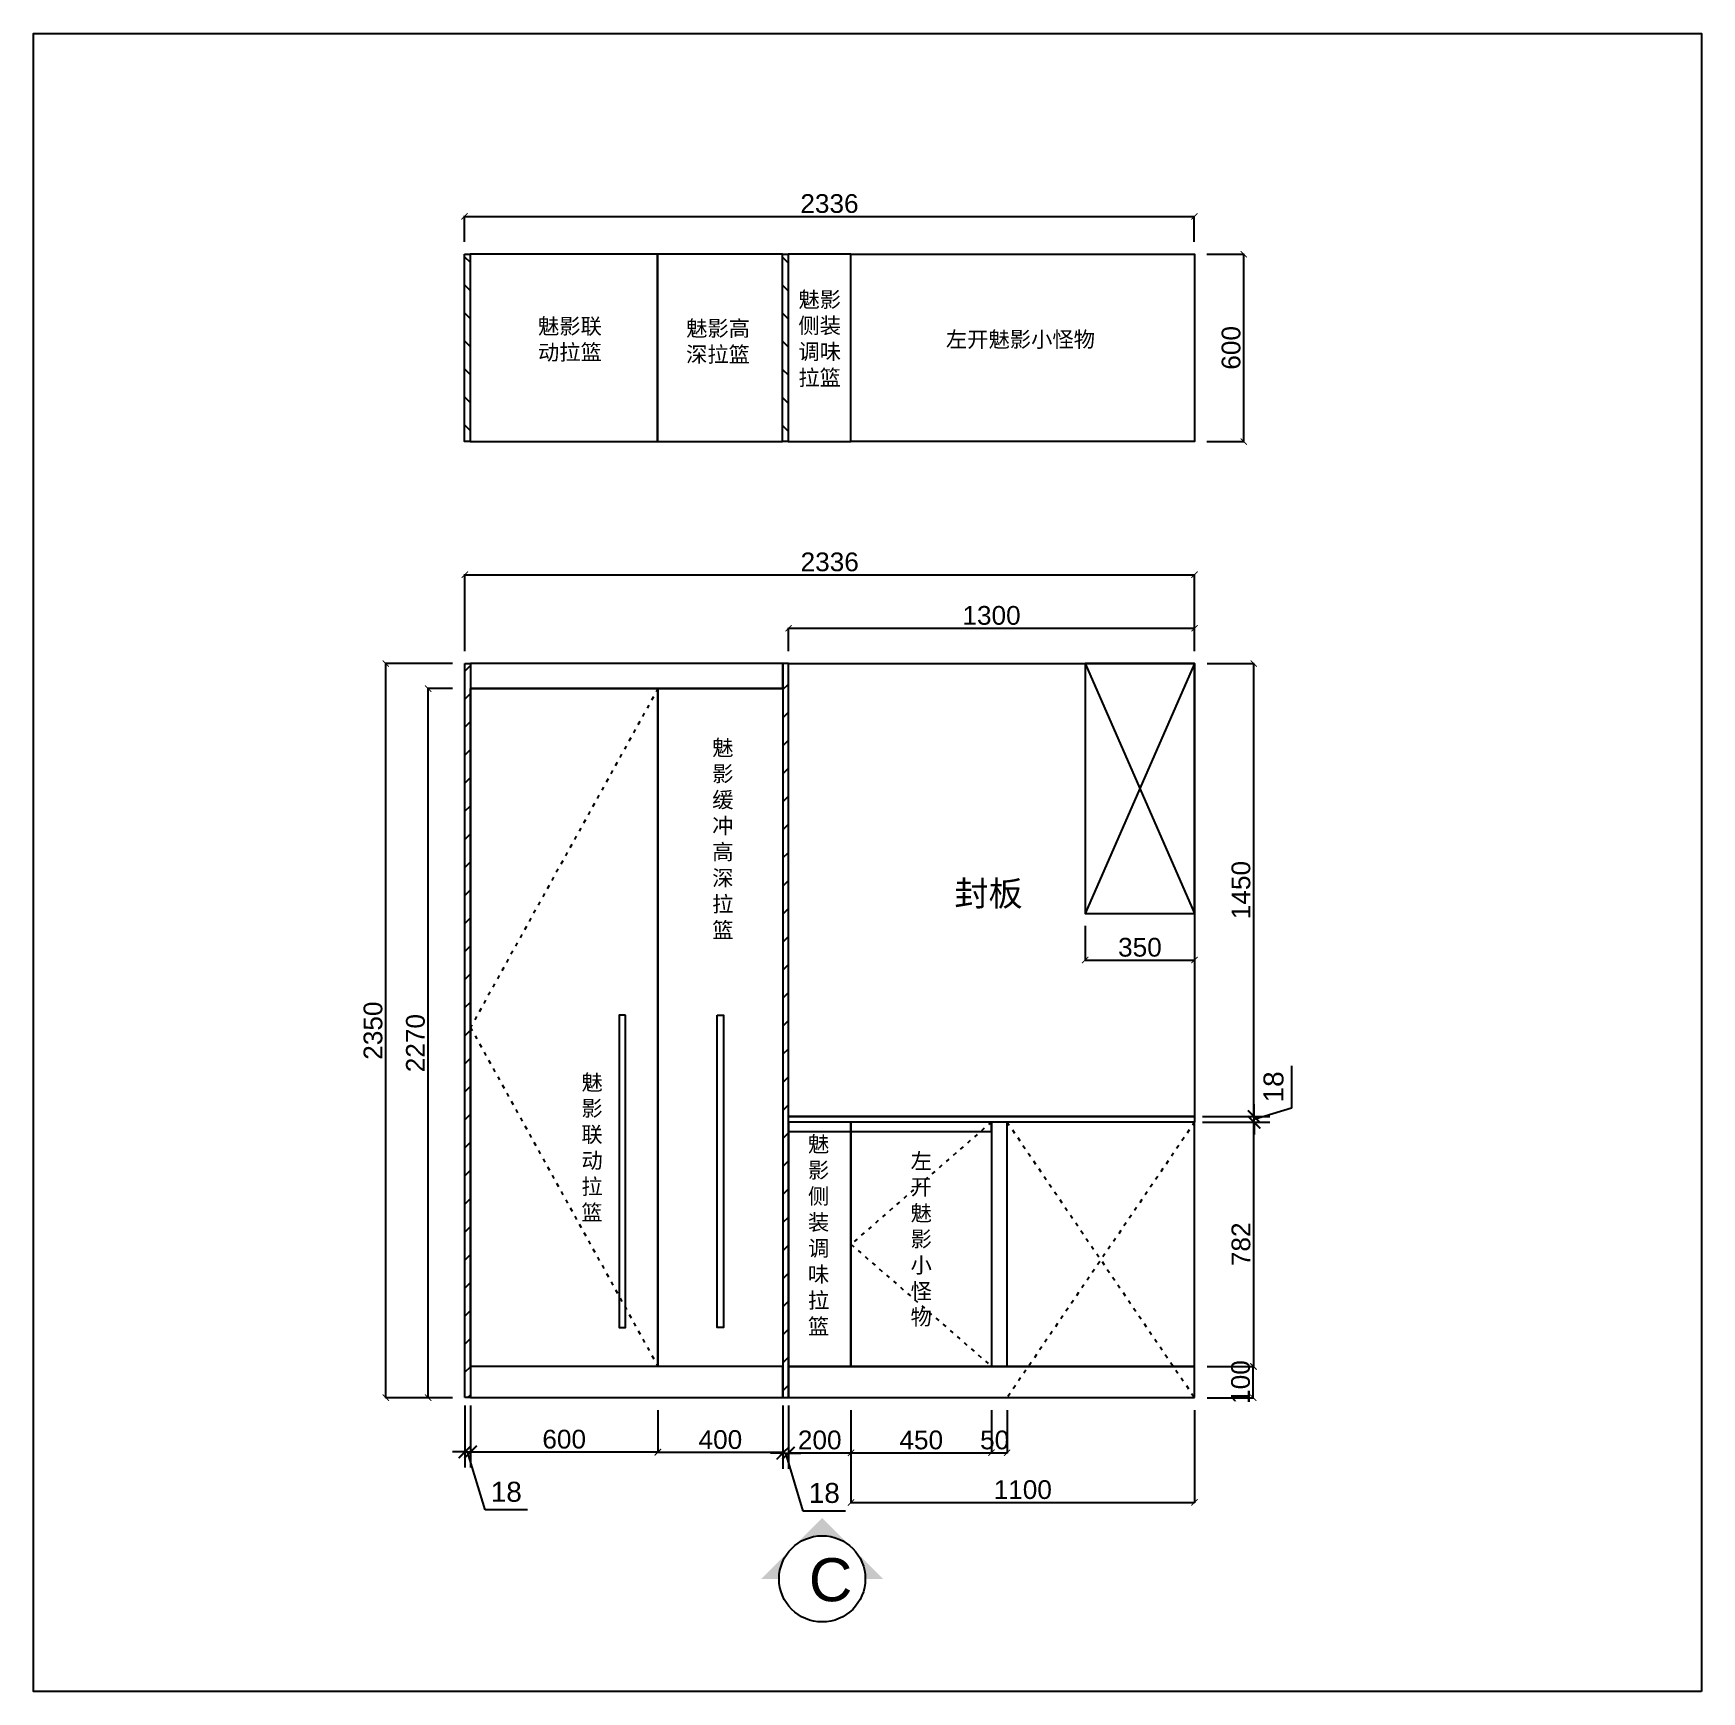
# Model space of a CAD drawing. Header units: millimetres. Extents: x 0 to 1097966, y -63096 to 223085.
# Drawn here: x 1073598 to 1078939, y 207450 to 212759 of the extents above; entities that cross this region are included whole.
import ezdxf

# ---------------------------------------------------------------- set-up
doc = ezdxf.new("R2010")
doc.units = ezdxf.units.MM
doc.linetypes.add('1800', pattern=[200000, 100000, 100000])
doc.linetypes.add('34', pattern=[30, 12, -18])
doc.styles.get("Standard").update_dxf_attribs({"font": 'arial.ttf'})
doc.dimstyles.new('板材标注', dxfattribs={"dimscale": 40, "dimtxt": 1.6, "dimasz": 1, "dimexe": 1.25, "dimexo": 0.625, "dimtad": 1, "dimdec": 0, "dimtxsty": 'Standard', "dimblk": 'ARCHTICK', "dimcen": 2.5, "dimdle": 2, "dimclrd": 5, "dimclre": 5, "dimadec": 0, "dimazin": 0, "dimtfac": 1, "dimtmove": 1, "dimatfit": 3, "dimldrblk": 'DOT', "dimfxl": 1, "dimarcsym": 0})
doc.dimstyles.new('橱柜侧', dxfattribs={"dimtxt": 60, "dimasz": 20, "dimexe": 1.25, "dimexo": 40, "dimgap": 10, "dimtad": 1, "dimdec": 0, "dimtxsty": 'Standard', "dimblk": 'ARCHTICK', "dimcen": 2.5, "dimclrd": 1, "dimclre": 1, "dimadec": 0, "dimazin": 0, "dimtfac": 1, "dimtmove": 0, "dimatfit": 3, "dimfxl": 1, "dimarcsym": 0})
pattern_1 = [(45, (-21950.55, -12343.9), (-44.9012806, 44.9012806), [])]

msp = doc.modelspace()

# ---------------------------------------------------------------- texts
at = {"color": 251, "true_color": 0x636466, "attachment_point": 1}
for s, insert, char_height, width in [('{\\f宋体|b0|i0|c134|p2;魅影侧装调味拉篮}', (1076047.426, 211932.048), 50, 163.00182), ('{\\f宋体|b0|i0|c134|p2;魅影联动拉篮}', (1075213.813, 211846.619), 50, 247.58973), ('{\\f宋体|b0|i0|c134|p2;魅影高深拉篮}', (1075687.923, 211839.7), 50, 227.33308), ('{\\f宋体|b0|i0|c134|p2;左开魅影小怪物}', (1076519.459, 211804.39), 50, 512.09345), ('{\\f宋体|b0|i0|c134|p2;封板}', (1076546.97, 210045.618), 80, 512.09345)]:
    msp.add_mtext(s, dxfattribs=dict(at, insert=insert, char_height=char_height, width=width))
at = {"char_height": 50, "attachment_point": 3}
for s, insert, width in [('{\\f宋体|b0|i0|c134|p2;魅影缓冲高深拉篮}', (1075839.79, 210497.011), 76.79247), ('{\\f宋体|b0|i0|c134|p2;魅影联动拉篮}', (1075420.996, 209425.802), 90.40538), ('{\\f宋体|b0|i0|c134|p2;魅影侧装调味拉篮}', (1076146.168, 209228.058), 90.40538), ('{\\f宋体|b0|i0|c134|p2;左开魅影小怪物}', (1076474.747, 209174.183), 90.40538)]:
    msp.add_mtext(s, dxfattribs=dict(at, insert=insert, width=width))
at = {"color": 7, "insert": (1076080.84, 207877.634), "char_height": 138.021, "attachment_point": 1}
msp.add_mtext('C', dxfattribs=at)

# ---------------------------------------------------------------- blocks, each defined once
blk = doc.blocks.new('_ArchTick')
at = {"color": 0, "linetype": 'ByBlock', "const_width": 0.15}
blk.add_lwpolyline([(-0.5, -0.5), (0.5, 0.5)], dxfattribs=at)
blk = doc.blocks.new('*D187')
at = {"color": 1, "lineweight": -2, "transparency": 16777216}
for p, q in [((1074997.7, 208351.4), (1074997.7, 208216.3)), ((1075597.7, 208351.4), (1075597.7, 208216.3)), ((1074997.7, 208217.6), (1075597.7, 208217.6))]:
    blk.add_line(p, q, dxfattribs=at)
at = {"layer": 'Defpoints', "color": 0, "linetype": '1800', "lineweight": -2, "transparency": 16777216}
for p in [(1074997.7, 208391.4), (1075597.7, 208391.4), (1075597.7, 208217.6)]:
    blk.add_point(p, dxfattribs=at)
at = {"color": 1, "linetype": '1800', "lineweight": -2, "transparency": 16777216, "xscale": 20, "yscale": 20, "zscale": 20, "rotation": 180}
blk.add_blockref('_ArchTick', (1074997.7, 208217.6), dxfattribs=at)
at = {"color": 1, "linetype": '1800', "lineweight": -2, "transparency": 16777216, "xscale": 20, "yscale": 20, "zscale": 20}
blk.add_blockref('_ArchTick', (1075597.7, 208217.6), dxfattribs=at)
at = {"color": 0, "linetype": '1800', "transparency": 16777216, "insert": (1075297.7, 208258.2), "char_height": 60, "attachment_point": 5}
blk.add_mtext('600', dxfattribs=at)
blk = doc.blocks.new('*D188')
at = {"color": 1, "lineweight": -2, "transparency": 16777216}
for p, q in [((1075597.7, 208351.4), (1075597.7, 208215.1)), ((1075997.7, 208351.4), (1075997.7, 208215.1)), ((1075997.7, 208216.3), (1075597.7, 208216.3))]:
    blk.add_line(p, q, dxfattribs=at)
at = {"layer": 'Defpoints', "color": 0, "linetype": '1800', "lineweight": -2, "transparency": 16777216}
for p in [(1075597.7, 208391.4), (1075997.7, 208391.4), (1075597.7, 208216.3)]:
    blk.add_point(p, dxfattribs=at)
at = {"color": 1, "linetype": '1800', "lineweight": -2, "transparency": 16777216, "xscale": 20, "yscale": 20, "zscale": 20, "rotation": 180}
blk.add_blockref('_ArchTick', (1075597.7, 208216.3), dxfattribs=at)
at = {"color": 1, "linetype": '1800', "lineweight": -2, "transparency": 16777216, "xscale": 20, "yscale": 20, "zscale": 20}
blk.add_blockref('_ArchTick', (1075997.7, 208216.3), dxfattribs=at)
at = {"color": 0, "linetype": '1800', "transparency": 16777216, "insert": (1075797.7, 208256.9), "char_height": 60, "attachment_point": 5}
blk.add_mtext('400', dxfattribs=at)
blk = doc.blocks.new('*D189')
at = {"color": 1, "lineweight": -2, "transparency": 16777216}
for p, q in [((1076015.7, 208351.4), (1076015.7, 208213.8)), ((1076215.7, 208351.4), (1076215.7, 208213.8)), ((1076015.7, 208215.1), (1076215.7, 208215.1))]:
    blk.add_line(p, q, dxfattribs=at)
at = {"layer": 'Defpoints', "color": 0, "linetype": '1800', "lineweight": -2, "transparency": 16777216}
for p in [(1076015.7, 208391.4), (1076215.7, 208391.4), (1076215.7, 208215.1)]:
    blk.add_point(p, dxfattribs=at)
at = {"color": 1, "linetype": '1800', "lineweight": -2, "transparency": 16777216, "xscale": 20, "yscale": 20, "zscale": 20, "rotation": 180}
blk.add_blockref('_ArchTick', (1076015.7, 208215.1), dxfattribs=at)
at = {"color": 1, "linetype": '1800', "lineweight": -2, "transparency": 16777216, "xscale": 20, "yscale": 20, "zscale": 20}
blk.add_blockref('_ArchTick', (1076215.7, 208215.1), dxfattribs=at)
at = {"color": 0, "linetype": '1800', "transparency": 16777216, "insert": (1076115.7, 208255.7), "char_height": 60, "attachment_point": 5}
blk.add_mtext('200', dxfattribs=at)
blk = doc.blocks.new('*D190')
at = {"color": 1, "lineweight": -2, "transparency": 16777216}
for p, q in [((1076215.7, 208351.4), (1076215.7, 208213.8)), ((1076665.7, 208351.4), (1076665.7, 208213.8)), ((1076215.7, 208215.1), (1076665.7, 208215.1))]:
    blk.add_line(p, q, dxfattribs=at)
at = {"layer": 'Defpoints', "color": 0, "linetype": '1800', "lineweight": -2, "transparency": 16777216}
for p in [(1076215.7, 208391.4), (1076665.7, 208391.4), (1076665.7, 208215.1)]:
    blk.add_point(p, dxfattribs=at)
at = {"color": 1, "linetype": '1800', "lineweight": -2, "transparency": 16777216, "xscale": 20, "yscale": 20, "zscale": 20, "rotation": 180}
blk.add_blockref('_ArchTick', (1076215.7, 208215.1), dxfattribs=at)
at = {"color": 1, "linetype": '1800', "lineweight": -2, "transparency": 16777216, "xscale": 20, "yscale": 20, "zscale": 20}
blk.add_blockref('_ArchTick', (1076665.7, 208215.1), dxfattribs=at)
at = {"color": 0, "linetype": '1800', "transparency": 16777216, "insert": (1076440.7, 208255.7), "char_height": 60, "attachment_point": 5}
blk.add_mtext('450', dxfattribs=at)
blk = doc.blocks.new('*D191')
at = {"color": 1, "lineweight": -2, "transparency": 16777216}
for p, q in [((1076665.7, 208351.4), (1076665.7, 208213.8)), ((1076715.7, 208351.4), (1076715.7, 208213.8)), ((1076665.7, 208215.1), (1076715.7, 208215.1))]:
    blk.add_line(p, q, dxfattribs=at)
at = {"layer": 'Defpoints', "color": 0, "linetype": '1800', "lineweight": -2, "transparency": 16777216}
for p in [(1076665.7, 208391.4), (1076715.7, 208391.4), (1076715.7, 208215.1)]:
    blk.add_point(p, dxfattribs=at)
at = {"color": 1, "linetype": '1800', "lineweight": -2, "transparency": 16777216, "xscale": 20, "yscale": 20, "zscale": 20, "rotation": 180}
blk.add_blockref('_ArchTick', (1076665.7, 208215.1), dxfattribs=at)
at = {"color": 1, "linetype": '1800', "lineweight": -2, "transparency": 16777216, "xscale": 20, "yscale": 20, "zscale": 20}
blk.add_blockref('_ArchTick', (1076715.7, 208215.1), dxfattribs=at)
at = {"color": 0, "linetype": '1800', "transparency": 16777216, "insert": (1076675.7, 208255.7), "char_height": 60, "attachment_point": 5}
blk.add_mtext('50', dxfattribs=at)
blk = doc.blocks.new('*D192')
at = {"color": 1, "lineweight": -2, "transparency": 16777216}
for p, q in [((1076215.7, 208351.4), (1076215.7, 208054.9)), ((1077315.7, 208351.4), (1077315.7, 208054.9)), ((1076215.7, 208056.1), (1077315.7, 208056.1))]:
    blk.add_line(p, q, dxfattribs=at)
at = {"layer": 'Defpoints', "color": 0, "linetype": '1800', "lineweight": -2, "transparency": 16777216}
for p in [(1076215.7, 208391.4), (1077315.7, 208391.4), (1077315.7, 208056.1)]:
    blk.add_point(p, dxfattribs=at)
at = {"color": 1, "linetype": '1800', "lineweight": -2, "transparency": 16777216, "xscale": 20, "yscale": 20, "zscale": 20, "rotation": 180}
blk.add_blockref('_ArchTick', (1076215.7, 208056.1), dxfattribs=at)
at = {"color": 1, "linetype": '1800', "lineweight": -2, "transparency": 16777216, "xscale": 20, "yscale": 20, "zscale": 20}
blk.add_blockref('_ArchTick', (1077315.7, 208056.1), dxfattribs=at)
at = {"color": 0, "linetype": '1800', "transparency": 16777216, "insert": (1076765.7, 208096.7), "char_height": 60, "attachment_point": 5}
blk.add_mtext('1100', dxfattribs=at)
blk = doc.blocks.new('*D193')
at = {"color": 1, "lineweight": -2, "transparency": 16777216}
for p, q in [((1077355.7, 208491.4), (1077505, 208491.4)), ((1077503.7, 208391.4), (1077503.7, 208491.4)), ((1077355.7, 208391.4), (1077505, 208391.4))]:
    blk.add_line(p, q, dxfattribs=at)
at = {"layer": 'Defpoints', "color": 0, "linetype": '1800', "lineweight": -2, "transparency": 16777216}
for p in [(1077315.7, 208491.4), (1077503.7, 208491.4), (1077315.7, 208391.4)]:
    blk.add_point(p, dxfattribs=at)
at = {"color": 1, "linetype": '1800', "lineweight": -2, "transparency": 16777216, "xscale": 20, "yscale": 20, "zscale": 20}
for p, rotation in [((1077503.7, 208491.4), 90), ((1077503.7, 208391.4), 270)]:
    blk.add_blockref('_ArchTick', p, dxfattribs=dict(at, rotation=rotation))
at = {"color": 0, "linetype": '1800', "transparency": 16777216, "insert": (1077463.1, 208441.4), "char_height": 60, "attachment_point": 5, "rotation": 90}
blk.add_mtext('100', dxfattribs=at)
blk = doc.blocks.new('*D194')
at = {"color": 1, "lineweight": -2, "transparency": 16777216}
for p, q in [((1077355.7, 209273.4), (1077506.2, 209273.4)), ((1077505, 208491.4), (1077505, 209273.4)), ((1077355.7, 208491.4), (1077506.2, 208491.4))]:
    blk.add_line(p, q, dxfattribs=at)
at = {"layer": 'Defpoints', "color": 0, "linetype": '1800', "lineweight": -2, "transparency": 16777216}
for p in [(1077315.7, 209273.4), (1077505, 209273.4), (1077315.7, 208491.4)]:
    blk.add_point(p, dxfattribs=at)
at = {"color": 1, "linetype": '1800', "lineweight": -2, "transparency": 16777216, "xscale": 20, "yscale": 20, "zscale": 20}
for p, rotation in [((1077505, 209273.4), 90), ((1077505, 208491.4), 270)]:
    blk.add_blockref('_ArchTick', p, dxfattribs=dict(at, rotation=rotation))
at = {"color": 0, "linetype": '1800', "transparency": 16777216, "insert": (1077464.4, 208882.4), "char_height": 60, "attachment_point": 5, "rotation": 90}
blk.add_mtext('782', dxfattribs=at)
blk = doc.blocks.new('*D195')
at = {"color": 1, "lineweight": -2, "transparency": 16777216}
for p, q in [((1077355.7, 210741.4), (1077506.2, 210741.4)), ((1077505, 209291.4), (1077505, 210741.4)), ((1077355.7, 209291.4), (1077506.2, 209291.4))]:
    blk.add_line(p, q, dxfattribs=at)
at = {"layer": 'Defpoints', "color": 0, "linetype": '1800', "lineweight": -2, "transparency": 16777216}
for p in [(1077315.7, 210741.4), (1077505, 210741.4), (1077315.7, 209291.4)]:
    blk.add_point(p, dxfattribs=at)
at = {"color": 1, "linetype": '1800', "lineweight": -2, "transparency": 16777216, "xscale": 20, "yscale": 20, "zscale": 20}
for p, rotation in [((1077505, 210741.4), 90), ((1077505, 209291.4), 270)]:
    blk.add_blockref('_ArchTick', p, dxfattribs=dict(at, rotation=rotation))
at = {"color": 0, "linetype": '1800', "transparency": 16777216, "insert": (1077464.4, 210016.4), "char_height": 60, "attachment_point": 5, "rotation": 90}
blk.add_mtext('1450', dxfattribs=at)
blk = doc.blocks.new('*D196')
at = {"color": 1, "lineweight": -2, "transparency": 16777216}
for p, q in [((1076015.7, 210781.4), (1076015.7, 210856)), ((1076015.7, 210854.8), (1077315.7, 210854.8)), ((1077315.7, 210781.4), (1077315.7, 210856))]:
    blk.add_line(p, q, dxfattribs=at)
at = {"layer": 'Defpoints', "color": 0, "linetype": '1800', "lineweight": -2, "transparency": 16777216}
for p in [(1077315.7, 210854.8), (1076015.7, 210741.4), (1077315.7, 210741.4)]:
    blk.add_point(p, dxfattribs=at)
at = {"color": 1, "linetype": '1800', "lineweight": -2, "transparency": 16777216, "xscale": 20, "yscale": 20, "zscale": 20, "rotation": 180}
blk.add_blockref('_ArchTick', (1076015.7, 210854.8), dxfattribs=at)
at = {"color": 1, "linetype": '1800', "lineweight": -2, "transparency": 16777216, "xscale": 20, "yscale": 20, "zscale": 20}
blk.add_blockref('_ArchTick', (1077315.7, 210854.8), dxfattribs=at)
at = {"color": 0, "linetype": '1800', "transparency": 16777216, "insert": (1076665.7, 210895.4), "char_height": 60, "attachment_point": 5}
blk.add_mtext('1300', dxfattribs=at)
blk = doc.blocks.new('*D197')
at = {"color": 1, "lineweight": -2, "transparency": 16777216}
for p, q in [((1076965.7, 209901.4), (1076965.7, 209791.1)), ((1077315.7, 209901.4), (1077315.7, 209791.1)), ((1076965.7, 209792.4), (1077315.7, 209792.4))]:
    blk.add_line(p, q, dxfattribs=at)
at = {"layer": 'Defpoints', "color": 0, "linetype": '1800', "lineweight": -2, "transparency": 16777216}
for p in [(1076965.7, 209941.4), (1077315.7, 209941.4), (1077315.7, 209792.4)]:
    blk.add_point(p, dxfattribs=at)
at = {"color": 1, "linetype": '1800', "lineweight": -2, "transparency": 16777216, "xscale": 20, "yscale": 20, "zscale": 20, "rotation": 180}
blk.add_blockref('_ArchTick', (1076965.7, 209792.4), dxfattribs=at)
at = {"color": 1, "linetype": '1800', "lineweight": -2, "transparency": 16777216, "xscale": 20, "yscale": 20, "zscale": 20}
blk.add_blockref('_ArchTick', (1077315.7, 209792.4), dxfattribs=at)
at = {"color": 0, "linetype": '1800', "transparency": 16777216, "insert": (1077140.7, 209833), "char_height": 60, "attachment_point": 5}
blk.add_mtext('350', dxfattribs=at)
blk = doc.blocks.new('*D198')
at = {"color": 1, "lineweight": -2, "transparency": 16777216}
for p, q in [((1074979.7, 210781.4), (1074979.7, 211027.3)), ((1074979.7, 211026), (1077315.7, 211026)), ((1077315.7, 210781.4), (1077315.7, 211027.3))]:
    blk.add_line(p, q, dxfattribs=at)
at = {"layer": 'Defpoints', "color": 0, "linetype": '1800', "lineweight": -2, "transparency": 16777216}
for p in [(1077315.7, 211026), (1074979.7, 210741.4), (1077315.7, 210741.4)]:
    blk.add_point(p, dxfattribs=at)
at = {"color": 1, "linetype": '1800', "lineweight": -2, "transparency": 16777216, "xscale": 20, "yscale": 20, "zscale": 20, "rotation": 180}
blk.add_blockref('_ArchTick', (1074979.7, 211026), dxfattribs=at)
at = {"color": 1, "linetype": '1800', "lineweight": -2, "transparency": 16777216, "xscale": 20, "yscale": 20, "zscale": 20}
blk.add_blockref('_ArchTick', (1077315.7, 211026), dxfattribs=at)
at = {"color": 0, "linetype": '1800', "transparency": 16777216, "insert": (1076147.7, 211066.7), "char_height": 60, "attachment_point": 5}
blk.add_mtext('2336', dxfattribs=at)
blk = doc.blocks.new('*D199')
at = {"color": 1, "lineweight": -2, "transparency": 16777216}
for p, q in [((1074939.7, 210661.4), (1074861, 210661.4)), ((1074862.3, 208391.4), (1074862.3, 210661.4)), ((1074939.7, 208391.4), (1074861, 208391.4))]:
    blk.add_line(p, q, dxfattribs=at)
at = {"layer": 'Defpoints', "color": 0, "linetype": '1800', "lineweight": -2, "transparency": 16777216}
for p in [(1074862.3, 210661.4), (1074979.7, 210661.4), (1074979.7, 208391.4)]:
    blk.add_point(p, dxfattribs=at)
at = {"color": 1, "linetype": '1800', "lineweight": -2, "transparency": 16777216, "xscale": 20, "yscale": 20, "zscale": 20}
for p, rotation in [((1074862.3, 210661.4), 90), ((1074862.3, 208391.4), 270)]:
    blk.add_blockref('_ArchTick', p, dxfattribs=dict(at, rotation=rotation))
at = {"color": 0, "linetype": '1800', "transparency": 16777216, "insert": (1074821.7, 209526.4), "char_height": 60, "attachment_point": 5, "rotation": 90}
blk.add_mtext('2270', dxfattribs=at)
blk = doc.blocks.new('*D200')
at = {"color": 1, "lineweight": -2, "transparency": 16777216}
for p, q in [((1074939.7, 210741.4), (1074725.3, 210741.4)), ((1074726.5, 208391.4), (1074726.5, 210741.4)), ((1074939.7, 208391.4), (1074725.3, 208391.4))]:
    blk.add_line(p, q, dxfattribs=at)
at = {"layer": 'Defpoints', "color": 0, "linetype": '1800', "lineweight": -2, "transparency": 16777216}
for p in [(1074726.5, 210741.4), (1074979.7, 210741.4), (1074979.7, 208391.4)]:
    blk.add_point(p, dxfattribs=at)
at = {"color": 1, "linetype": '1800', "lineweight": -2, "transparency": 16777216, "xscale": 20, "yscale": 20, "zscale": 20}
for p, rotation in [((1074726.5, 210741.4), 90), ((1074726.5, 208391.4), 270)]:
    blk.add_blockref('_ArchTick', p, dxfattribs=dict(at, rotation=rotation))
at = {"color": 0, "linetype": '1800', "transparency": 16777216, "insert": (1074685.9, 209566.4), "char_height": 60, "attachment_point": 5, "rotation": 90}
blk.add_mtext('2350', dxfattribs=at)
blk = doc.blocks.new('*D201')
at = {"color": 5, "lineweight": -2, "transparency": 16777216}
for p, q in [((1075997.7, 208366.4), (1075997.7, 208163.8)), ((1076015.7, 208366.4), (1076015.7, 208163.8)), ((1075997.7, 208213.8), (1075957.7, 208213.8)), ((1075997.7, 208213.8), (1076015.7, 208213.8)), ((1076062.4, 208028.3), (1076006.7, 208213.8)), ((1076015.7, 208213.8), (1076055.7, 208213.8)), ((1076198.2, 208028.3), (1076062.4, 208028.3))]:
    blk.add_line(p, q, dxfattribs=at)
at = {"layer": 'Defpoints', "color": 0, "linetype": '1800', "lineweight": -2, "transparency": 16777216}
for p in [(1075997.7, 208391.4), (1076015.7, 208391.4), (1076015.7, 208213.8)]:
    blk.add_point(p, dxfattribs=at)
at = {"color": 5, "linetype": '1800', "lineweight": -2, "transparency": 16777216, "xscale": 40, "yscale": 40, "zscale": 40}
blk.add_blockref('_ArchTick', (1075997.7, 208213.8), dxfattribs=at)
at = {"color": 5, "linetype": '1800', "lineweight": -2, "transparency": 16777216, "xscale": 40, "yscale": 40, "zscale": 40, "rotation": 180}
blk.add_blockref('_ArchTick', (1076015.7, 208213.8), dxfattribs=at)
at = {"color": 0, "linetype": '1800', "transparency": 16777216, "insert": (1076130.3, 208086), "char_height": 64, "attachment_point": 5}
blk.add_mtext('18', dxfattribs=at)
blk = doc.blocks.new('_Dot')
at = {"color": 0, "linetype": 'ByBlock', "lineweight": -2}
blk.add_line((-0.5, 0), (-1, 0), dxfattribs=at)
at = {"color": 0, "linetype": 'ByBlock', "const_width": 0.5}
blk.add_lwpolyline([(-0.25, 0, 1), (0.25, 0, 1)], format="xyb", close=True, dxfattribs=at)
blk = doc.blocks.new('*D202')
at = {"color": 5, "lineweight": -2, "transparency": 16777216}
for p, q in [((1074979.7, 208366.4), (1074979.7, 208167.6)), ((1074997.7, 208366.4), (1074997.7, 208167.6)), ((1074979.7, 208217.6), (1074939.7, 208217.6)), ((1074979.7, 208217.6), (1074997.7, 208217.6)), ((1075044.4, 208032), (1074988.7, 208217.6)), ((1074997.7, 208217.6), (1075037.7, 208217.6)), ((1075180.2, 208032), (1075044.4, 208032))]:
    blk.add_line(p, q, dxfattribs=at)
at = {"layer": 'Defpoints', "color": 0, "linetype": '1800', "lineweight": -2, "transparency": 16777216}
for p in [(1074979.7, 208391.4), (1074997.7, 208391.4), (1074997.7, 208217.6)]:
    blk.add_point(p, dxfattribs=at)
at = {"color": 5, "linetype": '1800', "lineweight": -2, "transparency": 16777216, "xscale": 40, "yscale": 40, "zscale": 40}
blk.add_blockref('_ArchTick', (1074979.7, 208217.6), dxfattribs=at)
at = {"color": 5, "linetype": '1800', "lineweight": -2, "transparency": 16777216, "xscale": 40, "yscale": 40, "zscale": 40, "rotation": 180}
blk.add_blockref('_ArchTick', (1074997.7, 208217.6), dxfattribs=at)
at = {"color": 0, "linetype": '1800', "transparency": 16777216, "insert": (1075112.3, 208089.7), "char_height": 64, "attachment_point": 5}
blk.add_mtext('18', dxfattribs=at)
blk = doc.blocks.new('*D203')
at = {"color": 5, "lineweight": -2, "transparency": 16777216}
for p, q in [((1077626.4, 209454.2), (1077626.4, 209318.5)), ((1077506.2, 209291.4), (1077506.2, 209331.4)), ((1077626.4, 209318.5), (1077506.2, 209282.4)), ((1077340.7, 209291.4), (1077556.2, 209291.4)), ((1077340.7, 209273.4), (1077556.2, 209273.4)), ((1077506.2, 209273.4), (1077506.2, 209291.4)), ((1077506.2, 209273.4), (1077506.2, 209233.4))]:
    blk.add_line(p, q, dxfattribs=at)
at = {"layer": 'Defpoints', "color": 0, "linetype": '1800', "lineweight": -2, "transparency": 16777216}
for p in [(1077315.7, 209291.4), (1077315.7, 209273.4), (1077506.2, 209291.4)]:
    blk.add_point(p, dxfattribs=at)
at = {"color": 5, "linetype": '1800', "lineweight": -2, "transparency": 16777216, "xscale": 40, "yscale": 40, "zscale": 40}
for p, rotation in [((1077506.2, 209291.4), 270), ((1077506.2, 209273.4), 90)]:
    blk.add_blockref('_ArchTick', p, dxfattribs=dict(at, rotation=rotation))
at = {"color": 0, "linetype": '1800', "transparency": 16777216, "insert": (1077568.7, 209386.3), "char_height": 64, "attachment_point": 5, "rotation": 90}
blk.add_mtext('18', dxfattribs=at)
blk = doc.blocks.new('*D238')
at = {"color": 1, "linetype": '1800', "lineweight": -2, "transparency": 16777216}
for p, q in [((1074978.9, 212092.2), (1074978.9, 212174.5)), ((1074978.9, 212173.2), (1077314.9, 212173.2)), ((1077314.9, 212092.2), (1077314.9, 212174.5))]:
    blk.add_line(p, q, dxfattribs=at)
at = {"layer": 'Defpoints', "color": 0, "linetype": '1800', "lineweight": -2, "transparency": 16777216}
for p in [(1077314.9, 212173.2), (1074978.9, 212052.2), (1077314.9, 212052.2)]:
    blk.add_point(p, dxfattribs=at)
at = {"color": 1, "linetype": '1800', "lineweight": -2, "transparency": 16777216, "xscale": 20, "yscale": 20, "zscale": 20, "rotation": 180}
blk.add_blockref('_ArchTick', (1074978.9, 212173.2), dxfattribs=at)
at = {"color": 1, "linetype": '1800', "lineweight": -2, "transparency": 16777216, "xscale": 20, "yscale": 20, "zscale": 20}
blk.add_blockref('_ArchTick', (1077314.9, 212173.2), dxfattribs=at)
at = {"color": 0, "linetype": '1800', "lineweight": -2, "transparency": 16777216, "insert": (1076146.9, 212213.9), "char_height": 60, "attachment_point": 5}
blk.add_mtext('2336', dxfattribs=at)
blk = doc.blocks.new('*D239')
at = {"color": 1, "linetype": '1800', "lineweight": -2, "transparency": 16777216}
for p, q in [((1077354.9, 212052.2), (1077474.6, 212052.2)), ((1077473.3, 211452.2), (1077473.3, 212052.2)), ((1077354.9, 211452.2), (1077474.6, 211452.2))]:
    blk.add_line(p, q, dxfattribs=at)
at = {"layer": 'Defpoints', "color": 0, "linetype": '1800', "lineweight": -2, "transparency": 16777216}
for p in [(1077314.9, 212052.2), (1077473.3, 212052.2), (1077314.9, 211452.2)]:
    blk.add_point(p, dxfattribs=at)
at = {"color": 1, "linetype": '1800', "lineweight": -2, "transparency": 16777216, "xscale": 20, "yscale": 20, "zscale": 20}
for p, rotation in [((1077473.3, 212052.2), 90), ((1077473.3, 211452.2), 270)]:
    blk.add_blockref('_ArchTick', p, dxfattribs=dict(at, rotation=rotation))
at = {"color": 0, "linetype": '1800', "lineweight": -2, "transparency": 16777216, "insert": (1077432.7, 211752.2), "char_height": 60, "attachment_point": 5, "rotation": 90}
blk.add_mtext('600', dxfattribs=at)

# ---------------------------------------------------------------- dimensions: what is measured, and where the dimension line sits
at = {"linetype": '1800', "lineweight": -2}
dim = msp.add_linear_dim(base=(1077314.912, 212173.221), p1=(1074978.912, 212052.241), p2=(1077314.912, 212052.241), dimstyle='橱柜侧', dxfattribs=at)
dim.commit()
dim.dimension.update_dxf_attribs({"geometry": '*D238', "text_midpoint": (1076146.912, 212213.876)})
dim = msp.add_linear_dim(base=(1077473.326, 212052.241), p1=(1077314.912, 211452.241), p2=(1077314.912, 212052.241), angle=90, dimstyle='橱柜侧', dxfattribs=at)
dim.commit()
dim.dimension.update_dxf_attribs({"geometry": '*D239', "text_midpoint": (1077432.691, 211752.241)})
for base, p1, p2, dimstyle, picture, middle in [((1077315.714, 211026.016), (1074979.714, 210741.403), (1077315.714, 210741.403), '橱柜侧', '*D198', (1076147.714, 211066.671)), ((1077315.714, 210854.773), (1076015.714, 210741.403), (1077315.714, 210741.403), '橱柜侧', '*D196', (1076665.714, 210895.427)), ((1077315.714, 209792.354), (1076965.714, 209941.403), (1077315.714, 209941.403), '橱柜侧', '*D197', (1077140.714, 209833.009)), ((1074997.714, 208217.558), (1074979.714, 208391.403), (1074997.714, 208391.403), '板材标注', '*D202', (1075069.373, 208089.704)), ((1075597.714, 208217.558), (1074997.714, 208391.403), (1075597.714, 208391.403), '橱柜侧', '*D187', (1075297.714, 208258.192)), ((1075597.714, 208216.308), (1075997.714, 208391.403), (1075597.714, 208391.403), '橱柜侧', '*D188', (1075797.714, 208256.942)), ((1076015.714, 208213.808), (1075997.714, 208391.403), (1076015.714, 208391.403), '板材标注', '*D201', (1076087.373, 208085.954)), ((1076215.714, 208215.058), (1076015.714, 208391.403), (1076215.714, 208391.403), '橱柜侧', '*D189', (1076115.714, 208255.692)), ((1076665.714, 208215.058), (1076215.714, 208391.403), (1076665.714, 208391.403), '橱柜侧', '*D190', (1076440.714, 208255.692)), ((1077315.714, 208056.112), (1076215.714, 208391.403), (1077315.714, 208391.403), '橱柜侧', '*D192', (1076765.714, 208096.746))]:
    dim = msp.add_linear_dim(base=base, p1=p1, p2=p2, dimstyle=dimstyle)
    dim.commit()
    dim.dimension.update_dxf_attribs({"geometry": picture, "text_midpoint": middle})
for base, p1, p2, dimstyle, picture, middle in [((1074726.523, 210741.403), (1074979.714, 208391.403), (1074979.714, 210741.403), '橱柜侧', '*D200', (1074685.868, 209566.403)), ((1077504.984, 210741.403), (1077315.714, 209291.403), (1077315.714, 210741.403), '橱柜侧', '*D195', (1077464.35, 210016.403)), ((1074862.297, 210661.403), (1074979.714, 208391.403), (1074979.714, 210661.403), '橱柜侧', '*D199', (1074821.662, 209526.403)), ((1077506.234, 209291.403), (1077315.714, 209273.403), (1077315.714, 209291.403), '板材标注', '*D203', (1077568.734, 209343.456)), ((1077504.984, 209273.403), (1077315.714, 208491.403), (1077315.714, 209273.403), '橱柜侧', '*D194', (1077464.35, 208882.403))]:
    dim = msp.add_linear_dim(base=base, p1=p1, p2=p2, angle=90, dimstyle=dimstyle)
    dim.commit()
    dim.dimension.update_dxf_attribs({"geometry": picture, "text_midpoint": middle})
dim = msp.add_linear_dim(base=(1077503.734, 208491.403), p1=(1077315.714, 208391.403), p2=(1077315.714, 208491.403), angle=90, dimstyle='橱柜侧')
dim.commit()
dim.dimension.update_dxf_attribs({"geometry": '*D193', "text_midpoint": (1077503.734, 208441.403), "dimtype": 160})
dim = msp.add_linear_dim(base=(1076715.714, 208215.058), p1=(1076665.714, 208391.403), p2=(1076715.714, 208391.403), dimstyle='橱柜侧')
dim.commit()
dim.dimension.update_dxf_attribs({"geometry": '*D191', "text_midpoint": (1076675.714, 208215.058), "dimtype": 160})

# ---------------------------------------------------------------- hatches: boundary and pattern name
h = msp.add_hatch()
h.set_pattern_fill('ANSI31', color=256, scale=20, angle=90)
h.set_pattern_definition([(135, (1277075.32, -781841.53), (-44.9012806, -44.9012806), [])])
h.paths.add_polyline_path([(1074978.912, 212052.241), (1074978.912, 211452.241), (1074996.912, 211452.241), (1074996.912, 212052.241)])
h = msp.add_hatch()
h.set_pattern_fill('ANSI31', color=256, scale=20, angle=90)
h.set_pattern_definition([(135, (1276475.32, -781841.53), (-44.9012806, -44.9012806), [])])
h.paths.add_polyline_path([(1075996.912, 212052.241), (1075996.912, 211452.241), (1076014.912, 211452.241), (1076014.912, 212052.241)])
h = msp.add_hatch()
h.set_pattern_fill('ANSI31', color=256, scale=20)
h.set_pattern_definition(pattern_1)
h.paths.add_polyline_path([(1074979.714, 210741.403), (1074979.714, 208391.403), (1074997.714, 208391.403), (1074997.714, 210741.403)])
h = msp.add_hatch()
h.set_pattern_fill('ANSI31', color=256, scale=20)
h.set_pattern_definition(pattern_1)
edge = h.paths.add_edge_path()
edge.add_line((1075997.714, 210661.403), (1075997.714, 210741.403))
edge = h.paths.add_edge_path()
edge.add_line((1076015.714, 208391.403), (1076015.714, 210741.403))
edge.add_line((1075997.714, 210741.403), (1075997.714, 208391.403))
edge.add_line((1075997.714, 208391.403), (1076015.714, 208391.403))
h = msp.add_hatch(color=7)
h.paths.add_polyline_path([(1076123.617, 208006.517), (1076026.022, 207908.921, -0.41421356), (1076221.213, 207908.921)])
h.paths.add_polyline_path([(1076026.022, 207908.921), (1075928.426, 207811.326), (1075985.596, 207811.326, -0.19891237)])
h.paths.add_polyline_path([(1076221.213, 207908.921, -0.19891237), (1076261.638, 207811.326), (1076318.809, 207811.326)])

# ---------------------------------------------------------------- linework, layer by layer
for p, q in [((1074979.714, 208391.403), (1074979.714, 210741.403)), ((1074979.714, 210741.403), (1074997.714, 210741.403)), ((1074997.714, 210741.403), (1074997.714, 208391.403)), ((1075997.714, 210741.403), (1074997.714, 210741.403)), ((1074997.714, 210741.403), (1074997.714, 210661.403)), ((1076015.714, 210741.403), (1075997.714, 210741.403)), ((1075997.714, 210741.403), (1075997.714, 208391.403)), ((1075997.714, 210661.403), (1075997.714, 210741.403)), ((1076015.714, 208391.403), (1076015.714, 210741.403)), ((1074997.714, 208491.403), (1074997.714, 210661.403)), ((1074997.714, 210661.403), (1075597.714, 210661.403)), ((1075997.714, 210661.403), (1074997.714, 210661.403)), ((1074997.714, 210661.403), (1075997.714, 210661.403)), ((1075597.714, 210661.403), (1075597.714, 208491.403)), ((1075597.714, 208491.403), (1075597.714, 210661.403)), ((1075597.714, 210661.403), (1075997.714, 210661.403)), ((1075997.714, 210661.403), (1075997.714, 208491.403)), ((1076015.714, 209273.403), (1076015.714, 209291.403)), ((1076015.714, 209291.403), (1077315.714, 209291.403)), ((1076215.714, 209273.403), (1076015.714, 209273.403)), ((1076015.714, 209273.403), (1076015.714, 208491.403)), ((1077315.714, 209273.403), (1076015.714, 209273.403)), ((1076015.714, 209273.403), (1076015.714, 209243.403)), ((1076665.714, 209273.403), (1076015.714, 209273.403)), ((1076015.714, 209243.403), (1076665.714, 209243.403)), ((1076215.714, 208491.403), (1076215.714, 209273.403)), ((1077315.714, 209273.403), (1076215.714, 209273.403)), ((1076215.714, 209273.403), (1076215.714, 208491.403)), ((1076715.714, 209273.403), (1076665.714, 209273.403)), ((1076665.714, 209273.403), (1076665.714, 208491.403)), ((1076665.714, 209243.403), (1076665.714, 209273.403)), ((1076715.714, 208491.403), (1076715.714, 209273.403)), ((1077315.714, 209291.403), (1077315.714, 209273.403)), ((1077315.714, 208491.403), (1077315.714, 209273.403)), ((1075597.714, 208491.403), (1074997.714, 208491.403)), ((1074997.714, 208491.403), (1074997.714, 208391.403)), ((1075997.714, 208491.403), (1074997.714, 208491.403)), ((1075997.714, 208491.403), (1075597.714, 208491.403)), ((1075997.714, 208391.403), (1075997.714, 208491.403)), ((1076015.714, 208491.403), (1076215.714, 208491.403)), ((1076015.714, 208491.403), (1076015.714, 208391.403)), ((1077315.714, 208491.403), (1076015.714, 208491.403)), ((1076215.714, 208491.403), (1077315.714, 208491.403)), ((1076665.714, 208491.403), (1076715.714, 208491.403)), ((1077315.714, 208391.403), (1077315.714, 208491.403)), ((1074997.714, 208391.403), (1074979.714, 208391.403)), ((1074997.714, 208391.403), (1075997.714, 208391.403)), ((1075997.714, 208391.403), (1076015.714, 208391.403)), ((1076015.714, 208391.403), (1077315.714, 208391.403))]:
    msp.add_line(p, q)
at = {"color": 1}
for p, q in [((1077315.714, 210741.403), (1076965.714, 209941.403)), ((1076965.714, 210741.403), (1077315.714, 209941.403))]:
    msp.add_line(p, q, dxfattribs=at)
at = {"color": 8, "linetype": '34'}
for p, q in [((1075597.714, 210661.403), (1074997.714, 209576.403)), ((1074997.714, 209576.403), (1075597.714, 208491.403))]:
    msp.add_line(p, q, dxfattribs=at)
at = {"color": 251, "linetype": '34', "lineweight": -2, "true_color": 0x636466}
for p, q in [((1076665.247, 209273.403), (1076215.714, 208882.403)), ((1076215.714, 208882.403), (1076665.714, 208491.403))]:
    msp.add_line(p, q, dxfattribs=at)
at = {"color": 251, "linetype": '34', "true_color": 0x636466}
for p, q in [((1077315.714, 209273.403), (1076715.714, 208391.403)), ((1076715.714, 209273.403), (1077315.714, 208391.403))]:
    msp.add_line(p, q, dxfattribs=at)
for points in [[(1078938.869, 207450.285), (1073598.422, 207450.285), (1073598.422, 212759.083), (1078938.869, 212759.083)], [(1077315.714, 209291.403), (1076015.714, 209291.403), (1076015.714, 210741.403), (1077315.714, 210741.403)], [(1075493.714, 209616.403), (1075473.714, 209616.403), (1075473.714, 208616.403), (1075493.714, 208616.403)], [(1075787.714, 209616.403), (1075807.714, 209616.403), (1075807.714, 208616.403), (1075787.714, 208616.403)]]:
    msp.add_lwpolyline(points, close=True)
for points in [[(1074978.912, 212052.241), (1074996.912, 212052.241), (1074996.912, 211452.241), (1074978.912, 211452.241), (1074978.912, 212052.241)], [(1075596.912, 211452.241), (1075596.912, 212052.241), (1074996.912, 212052.241), (1074996.912, 211452.241), (1075596.912, 211452.241)], [(1075996.912, 212052.241), (1075596.912, 212052.241), (1075596.912, 211452.241), (1075996.912, 211452.241), (1075996.912, 212052.241)], [(1075996.912, 212052.241), (1076014.912, 212052.241), (1076014.912, 211452.241), (1075996.912, 211452.241), (1075996.912, 212052.241)], [(1076014.912, 211452.241), (1076214.912, 211452.241), (1076214.912, 212052.241), (1076014.912, 212052.241), (1076014.912, 211452.241)], [(1076214.912, 212052.241), (1077314.912, 212052.241), (1077314.912, 211452.241), (1076214.912, 211452.241), (1076214.912, 212052.241)]]:
    msp.add_lwpolyline(points)
at = {"color": 1}
msp.add_lwpolyline([(1077315.714, 210741.403), (1076965.714, 210741.403), (1076965.714, 209941.403), (1077315.714, 209941.403), (1077315.714, 210741.403)], dxfattribs=at)
at = {"color": 7}
msp.add_circle((1076123.617, 207811.326), 138.021, dxfattribs=at)

msp.set_redraw_order([(e.dxf.handle, doc.entitydb.next_handle()) for e in msp.query("TEXT MTEXT ATTDEF DIMENSION ARC_DIMENSION")])  # texts and dimensions are drawn at this point

doc.saveas('drawing.dxf')
